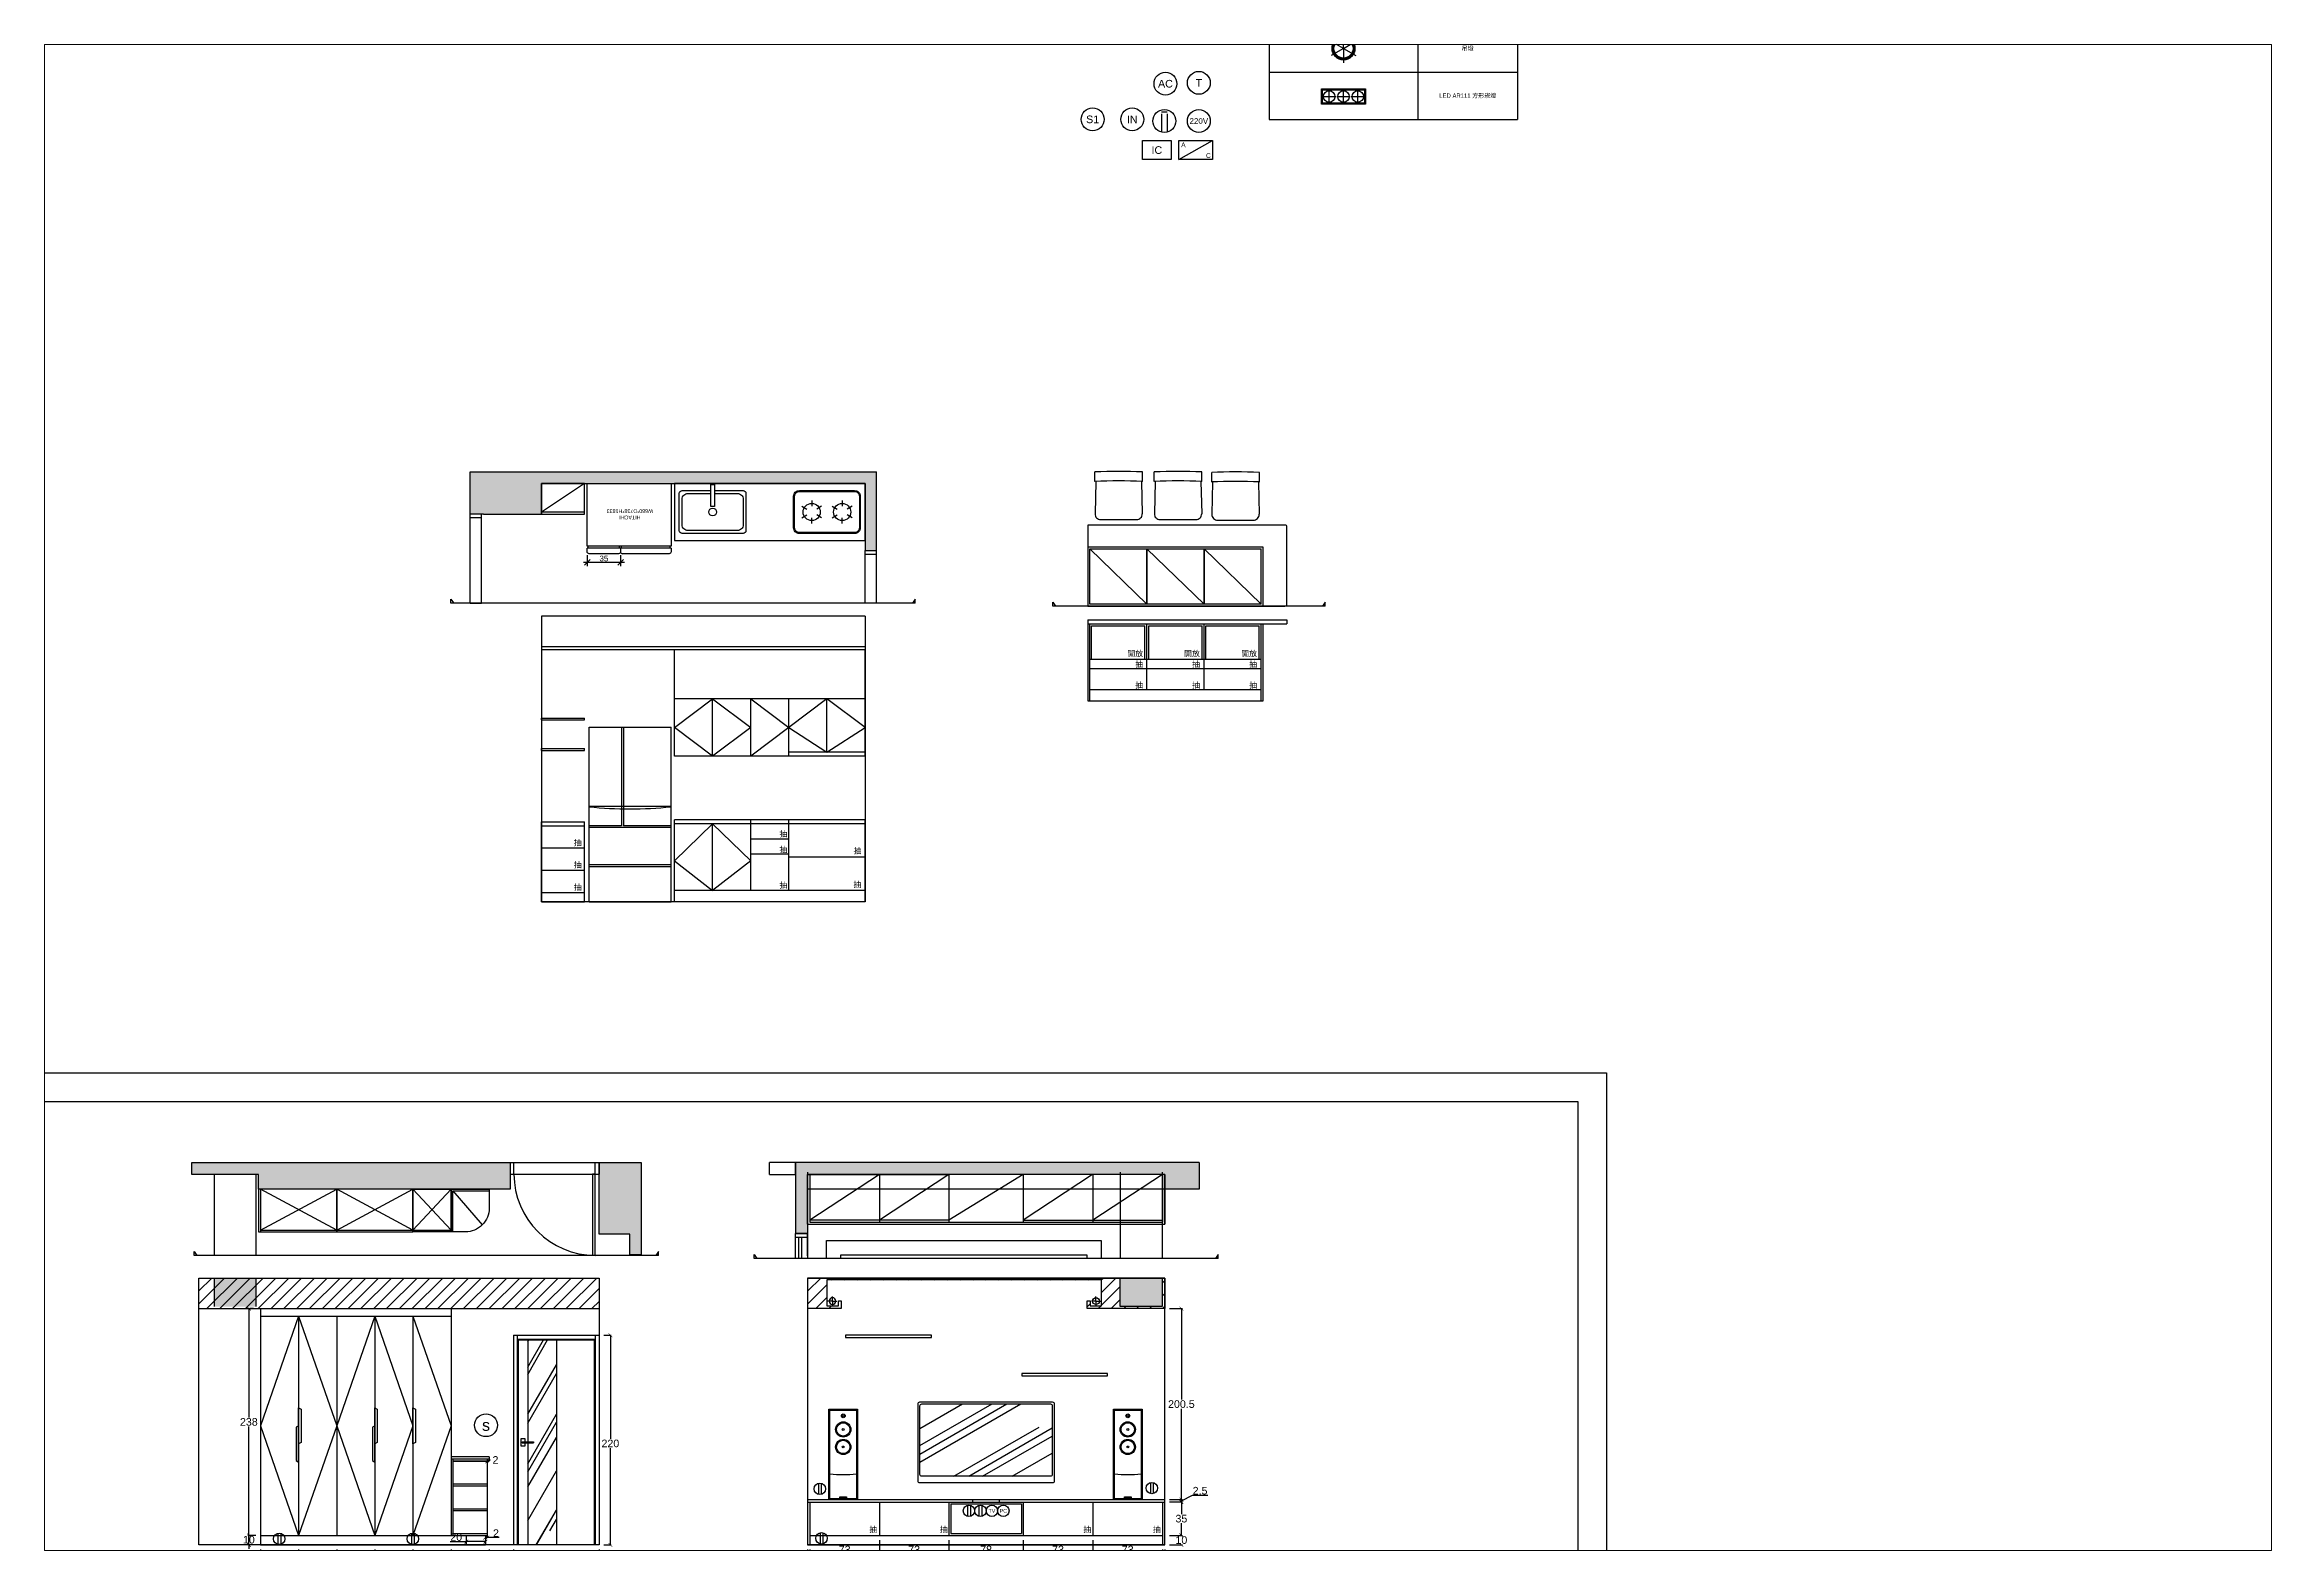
# Paper-space layout '配置1' of a CAD drawing. Header units: millimetres. Extents: x 5 to 289, y 1 to 193.
# The model-space entities are those that its viewports show. They can reach past a viewport. Long polylines and large blocks are cut down to what shows.
import ezdxf
from ezdxf.enums import TextEntityAlignment as Align

# ---------------------------------------------------------------- set-up
doc = ezdxf.new("R2010")
doc.units = ezdxf.units.MM
doc.header["$PDMODE"] = 35
doc.linetypes.add('HIDDEN', pattern=[9.525, 6.35, -3.175])
for name, color, linetype in [('02-結構樑', 252, 'HIDDEN'), ('03-結構牆', 253, 'Continuous'), ('04-門線', 94, 'Continuous'), ('05-窗線', 150, 'Continuous'), ('06-傢俱', 6, 'Continuous'), ('08-文字', 7, 'Continuous'), ('10-標註', 140, 'Continuous'), ('11-填充', 8, 'Continuous'), ('12-天花板', 120, 'Continuous'), ('13-線', 40, 'Continuous'), ('14-燈具', 40, 'Continuous'), ('圖框', 255, 'Continuous'), ('填充線', 8, 'Continuous')]:
    doc.layers.add(name, color=color, linetype=linetype)
doc.layers.add('不出圖', color=235, linetype='Continuous', plot=False)
doc.styles.get("Standard").update_dxf_attribs({"font": 'arial.ttf'})
doc.dimstyles.new('1倍', dxfattribs={"dimtxt": 6, "dimasz": 6, "dimexe": 4, "dimexo": 3.5, "dimgap": 1, "dimtad": 1, "dimdec": 1, "dimtxsty": 'Standard', "dimblk": 'OBLIQUE', "dimcen": 0.09, "dimdle": 4, "dimclrd": 140, "dimclre": 140, "dimclrt": 140, "dimadec": 0, "dimazin": 0, "dimtfac": 1, "dimtdec": 1, "dimtmove": 0, "dimatfit": 3, "dimfxl": 1, "dimarcsym": 1})
doc.dimstyles.new('ISO-40', dxfattribs={"dimscale": 0, "dimtxt": 8, "dimasz": 4, "dimexe": 1, "dimexo": 5, "dimgap": 0.68, "dimtad": 1, "dimtih": 1, "dimtoh": 1, "dimdec": 1, "dimrnd": 0.5, "dimdsep": 46, "dimtxsty": 'Standard', "dimblk": 'ARCHTICK', "dimcen": 2.5, "dimadec": 0, "dimazin": 0, "dimtfac": 1, "dimtdec": 1, "dimtmove": 1, "dimatfit": 3, "dimldrblk": 'ARCHTICK', "dimfxl": 15, "dimarcsym": 0})

# ---------------------------------------------------------------- blocks, each defined once
blk = doc.blocks.new('*U57')
at = {"layer": '14-燈具'}
blk.add_line((0, -5), (0, 5), dxfattribs=at)
blk = doc.blocks.new('*U58')
at = {"layer": '14-燈具', "color": 0, "linetype": 'ByBlock', "lineweight": -2, "transparency": 16777216}
for p, rotation in [((3423.2, 260.7), 90), ((3428.2, 255.7), 180), ((3433.2, 260.7), 270)]:
    blk.add_blockref('*U57', p, dxfattribs=dict(at, rotation=rotation))
blk.add_blockref('*U57', (3428.2, 265.7), dxfattribs=at)
blk = doc.blocks.new('燈_崁燈直徑15')
at = {"layer": '14-燈具'}
blk.add_circle((0, 0), 7.5, dxfattribs=at)
blk.add_blockref('*U58', (-3428.2, -260.7), dxfattribs=at)
blk = doc.blocks.new('開關')
at = {"layer": '13-線'}
blk.add_circle((0, 0), 12, dxfattribs=at)
blk.add_text('s', height=12, dxfattribs=at).set_placement((0, 0), align=Align.MIDDLE)
blk = doc.blocks.new('插座')
at = {"layer": '13-線'}
for p, q in [((-3, 11.6), (-3, -11.6)), ((3, 11.6), (3, -11.6))]:
    blk.add_line(p, q, dxfattribs=at)
blk.add_circle((0, 0), 12, dxfattribs=at)
blk = doc.blocks.new('線_電話出現')
at = {"layer": '13-線'}
blk.add_circle((0, 0), 12, dxfattribs=at)
blk.add_text('T', height=8, dxfattribs=at).set_placement((0, 0), align=Align.MIDDLE)
blk = doc.blocks.new('線_網路出線')
at = {"layer": '13-線'}
blk.add_circle((0, 0), 12, dxfattribs=at)
blk.add_text('PC', height=8, dxfattribs=at).set_placement((0, 0), align=Align.MIDDLE)
blk = doc.blocks.new('線_電視出線')
at = {"layer": '13-線'}
blk.add_circle((0, 0), 12, dxfattribs=at)
blk.add_text('TV', height=8, dxfattribs=at).set_placement((0, 0), align=Align.MIDDLE)
blk = doc.blocks.new('線_冷氣插座')
at = {"layer": '13-線'}
blk.add_circle((0, 0), 12, dxfattribs=at)
blk.add_text('AC', height=8, dxfattribs=at).set_placement((0, 0), align=Align.MIDDLE)
blk = doc.blocks.new('燈_t5燈管2尺')
at = {"layer": '14-燈具', "linetype": 'HIDDEN'}
blk.add_lwpolyline([(-30, -1.5), (30, -1.5), (30, 1.5), (-30, 1.5)], close=True, dxfattribs=at)
blk.add_circle((0, 0), 3, dxfattribs=at)
blk = doc.blocks.new('燈_t5燈管4尺')
at = {"layer": '14-燈具', "linetype": 'HIDDEN'}
blk.add_lwpolyline([(-60, -1.5), (60, -1.5), (60, 1.5), (-60, 1.5)], close=True, dxfattribs=at)
blk.add_circle((0, 0), 3, dxfattribs=at)
blk = doc.blocks.new('*U84')
at = {"layer": '14-燈具'}
blk.add_line((0, -7.5), (0, 7.5), dxfattribs=at)
blk = doc.blocks.new('*U85')
at = {"layer": '14-燈具', "color": 0, "linetype": 'ByBlock', "lineweight": -2, "transparency": 16777216}
blk.add_blockref('*U84', (3961, 134.4), dxfattribs=at)
for p, rotation in [((3954.5, 130.7), 59.99999999999999), ((3954.5, 123.2), 120), ((3967.5, 130.7), 299.9999999999999), ((3961, 119.4), 180), ((3967.5, 123.2), 240)]:
    blk.add_blockref('*U84', p, dxfattribs=dict(at, rotation=rotation))
blk = doc.blocks.new('吊燈')
at = {"layer": '14-燈具'}
for radius in [12, 11, 10]:
    blk.add_circle((0, 0), radius, dxfattribs=at)
blk.add_blockref('*U85', (-3961, -126.9), dxfattribs=at)
blk = doc.blocks.new('燈_LEDAR111方形崁燈')
at = {"layer": '14-燈具'}
for p, q in [((-7, 15), (7, 15)), ((-7, 0), (7, 0)), ((0, 22), (0, 8)), ((0, 7), (0, -7)), ((-7, -15), (7, -15)), ((0, -8), (0, -22))]:
    blk.add_line(p, q, dxfattribs=at)
for points in [[(-8, 23), (8, 23), (8, -23), (-8, -23)], [(-7, 22), (7, 22), (7, -22), (-7, -22)]]:
    blk.add_lwpolyline(points, close=True, dxfattribs=at)
for centre in [(0, 15), (0, 0), (0, -15)]:
    blk.add_circle(centre, 6, dxfattribs=at)
blk = doc.blocks.new('*T59')
at = {"layer": '08-文字', "color": 0, "linetype": 'ByBlock', "lineweight": -2, "transparency": 16777216}
for p, q in [((0, 0), (260.7, 0)), ((0, 0), (0, -567.6)), ((156.3, 0), (156.3, -567.6)), ((260.7, 0), (260.7, -567.6)), ((0, -21.2), (260.7, -21.2)), ((0, -70.9), (260.7, -70.9)), ((0, -120.6), (260.7, -120.6)), ((0, -170.3), (260.7, -170.3)), ((0, -219.9), (260.7, -219.9)), ((0, -269.6), (260.7, -269.6)), ((0, -319.3), (260.7, -319.3)), ((0, -368.9), (260.7, -368.9)), ((0, -418.6), (260.7, -418.6)), ((0, -468.3), (260.7, -468.3)), ((0, -518), (260.7, -518)), ((0, -567.6), (260.7, -567.6))]:
    blk.add_line(p, q, dxfattribs=at)
at = {"layer": '08-文字', "color": 0, "transparency": 16777216}
for name, p in [('燈_崁燈直徑15', (78.1, -46.1)), ('開關', (78.1, -95.7)), ('插座', (78.1, -145.4)), ('線_電話出現', (78.1, -195.1)), ('線_網路出線', (78.1, -244.8)), ('線_電視出線', (78.1, -294.4)), ('線_冷氣插座', (78.1, -344.1)), ('燈_t5燈管2尺', (78.1, -393.8)), ('燈_t5燈管4尺', (78.1, -443.5)), ('吊燈', (78.1, -493.1))]:
    blk.add_blockref(name, p, dxfattribs=at)
at = {"layer": '08-文字', "color": 0, "transparency": 16777216, "rotation": 90}
blk.add_blockref('燈_LEDAR111方形崁燈', (78.1, -543.5), dxfattribs=at)
at = {"layer": '08-文字', "color": 0, "transparency": 16777216, "attachment_point": 5}
for s, insert, char_height, width in [('{\\fPMingLiU|b0|i0|c136|p18;圖例}', (78.1, -10.6), 6, 153.266), ('{\\fPMingLiU|b0|i0|c136|p18;說明}', (208.5, -10.6), 6, 101.386), ('LED{\\fArial|b0|i0|c136|p34; \\fPMingLiU|b0|i0|c136|p18;直徑}15{\\fPMingLiU|b0|i0|c136|p18;崁燈}', (208.5, -46.1), 4.5, 101.386), ('{\\fPMingLiU|b0|i0|c136|p18;開關}', (208.5, -95.7), 4.5, 101.386), ('{\\fPMingLiU|b0|i0|c136|p18;插座}', (208.5, -145.4), 4.5, 101.386), ('{\\fPMingLiU|b0|i0|c136|p18;電話出線}', (208.5, -195.1), 4.5, 101.386), ('{\\fPMingLiU|b0|i0|c136|p18;網路出線}', (208.5, -244.8), 4.5, 101.386), ('{\\fPMingLiU|b0|i0|c136|p18;電視出線}', (208.5, -294.4), 4.5, 101.386), ('{\\fPMingLiU|b0|i0|c136|p18;冷氣插座}', (208.5, -344.1), 4.5, 101.386), ('T5{\\fPMingLiU|b0|i0|c136|p18;燈管 2尺}', (208.5, -393.8), 4.5, 101.386), ('T5{\\fPMingLiU|b0|i0|c136|p18;燈管}4{\\fPMingLiU|b0|i0|c136|p18;尺}', (208.5, -443.5), 4.5, 101.386), ('{\\fPMingLiU|b0|i0|c136|p18;吊燈}', (208.5, -493.1), 4.5, 101.386), ('LED{\\fArial|b0|i0|c136|p34; \\fPMingLiU|b0|i0|c136|p18;AR111 方形崁燈}', (208.5, -542.8), 4.5, 101.386)]:
    blk.add_mtext(s, dxfattribs=dict(at, insert=insert, char_height=char_height, width=width))
blk = doc.blocks.new('*U73')
at = {"layer": '06-傢俱'}
blk.add_line((0, 3), (0, -3), dxfattribs=at)
blk = doc.blocks.new('*U74')
at = {"layer": '06-傢俱', "color": 0, "linetype": 'ByBlock', "lineweight": -2, "transparency": 16777216}
for p, rotation in [((4082, -58.7), 59.99999999999999), ((4082, -67.7), 120), ((4089.8, -72.2), 180), ((4097.6, -58.7), 299.9999999999999), ((4097.6, -67.7), 240)]:
    blk.add_blockref('*U73', p, dxfattribs=dict(at, rotation=rotation))
blk.add_blockref('*U73', (4089.8, -54.2), dxfattribs=at)
blk = doc.blocks.new('*U75')
at = {"layer": '06-傢俱'}
blk.add_line((0, 3), (0, -3), dxfattribs=at)
blk = doc.blocks.new('*U76')
at = {"layer": '06-傢俱', "color": 0, "linetype": 'ByBlock', "lineweight": -2, "transparency": 16777216}
for p, rotation in [((4082, -58.7), 59.99999999999999), ((4082, -67.7), 120), ((4089.8, -72.2), 180), ((4097.6, -58.7), 299.9999999999999), ((4097.6, -67.7), 240)]:
    blk.add_blockref('*U75', p, dxfattribs=dict(at, rotation=rotation))
blk.add_blockref('*U75', (4089.8, -54.2), dxfattribs=at)
blk = doc.blocks.new('爐子')
at = {"layer": '06-傢俱'}
for points in [[(6, 22.5), (64, 22.5, -0.414214), (70, 16.5), (70, -16.5, -0.414214), (64, -22.5), (6, -22.5, -0.414214), (0, -16.5), (0, 16.5, -0.414214)], [(6, 21.5), (64, 21.5, -0.414214), (69, 16.5), (69, -16.5, -0.414214), (64, -21.5), (6, -21.5, -0.414214), (1, -16.5), (1, 16.5, -0.414214)]]:
    blk.add_lwpolyline(points, format="xyb", close=True, dxfattribs=at)
for centre in [(19, 0), (51, 0)]:
    blk.add_circle(centre, 9, dxfattribs=at)
for name, p in [('*U74', (-4070.8, 63.2)), ('*U76', (-4038.8, 63.2))]:
    blk.add_blockref(name, p, dxfattribs=at)
blk = doc.blocks.new('水槽')
at = {"layer": '06-傢俱'}
for points in [[(33, -22.5), (3, -22.5, -0.414214), (0, -19.5), (0, 19.5, -0.414214), (3, 22.5), (67, 22.5, -0.414214), (70, 19.5), (70, -19.5, -0.414214), (67, -22.5), (37, -22.5)], [(33, -19.5), (9, -19.5, -0.414214), (3, -13.5), (3, 13.5, -0.414214), (9, 19.5), (61, 19.5, -0.414214), (67, 13.5), (67, -13.5, -0.414214), (61, -19.5), (37, -19.5)]]:
    blk.add_lwpolyline(points, format="xyb", dxfattribs=at)
blk.add_lwpolyline([(33, -5.7), (37, -5.7), (37, -28.7), (33, -28.7)], close=True, dxfattribs=at)
blk.add_circle((35, 0), 4, dxfattribs=at)
blk = doc.blocks.new('上下櫃')
at = {"layer": '06-傢俱'}
blk.add_line((-45, 30.2), (0, 30.2), dxfattribs=at)
at = {"layer": '06-傢俱', "linetype": 'HIDDEN'}
blk.add_line((-45, 0), (0, 30.2), dxfattribs=at)
at = {"layer": '06-傢俱'}
blk.add_lwpolyline([(0, 32.2), (-45, 32.2), (-45, 0), (0, 0)], close=True, dxfattribs=at)
blk = doc.blocks.new('冰箱')
at = {"layer": '06-傢俱'}
for p, q in [((0, 67.8), (88, 67.8)), ((0, 65.8), (88, 65.8)), ((1, 67.8), (1, 65.8)), ((52, 67.8), (52, 65.8)), ((54, 67.8), (54, 65.8)), ((87, 67.8), (87, 65.8))]:
    blk.add_line(p, q, dxfattribs=at)
for points in [[(0, 67.8), (0, 71.8, -0.414214), (2, 73.8), (51, 73.8)], [(53, 67.8), (53, 71.8, -0.414214), (55, 73.8), (86, 73.8, -0.414214), (88, 71.8), (88, 67.8)]]:
    blk.add_lwpolyline(points, format="xyb", dxfattribs=at)
blk.add_lwpolyline([(88, 65.8), (88, 0), (0, 0), (0, 65.8)], dxfattribs=at)
blk.add_arc((51, 71.8), 2, 0, 90, dxfattribs=at)
at = {"layer": '06-傢俱', "insert": (17.5, 37.7), "char_height": 4, "attachment_point": 1}
blk.add_mtext_dynamic_manual_height_columns('\\pxqc;HITACHI\\PW880*D738*H1833', width=51.235, gutter_width=20, heights=[11.7], dxfattribs=at)
blk = doc.blocks.new('_Oblique')
at = {"color": 0, "linetype": 'ByBlock', "lineweight": -2}
blk.add_line((-0.5, -0.5), (0.5, 0.5), dxfattribs=at)
blk = doc.blocks.new('*D87')
at = {"layer": '06-傢俱', "color": 140, "lineweight": -2, "transparency": 16777216}
for p, q in [((2304.2, 400.7), (2347.2, 400.7)), ((2308.2, 408.2), (2308.2, 396.7)), ((2343.2, 408.2), (2343.2, 396.7))]:
    blk.add_line(p, q, dxfattribs=at)
at = {"layer": 'Defpoints', "color": 0, "transparency": 16777216}
for p in [(2308.2, 411.7), (2343.2, 411.7), (2343.2, 400.7)]:
    blk.add_point(p, dxfattribs=at)
at = {"layer": '06-傢俱', "color": 140, "lineweight": -2, "transparency": 16777216, "xscale": 6, "yscale": 6, "zscale": 6, "rotation": 180}
blk.add_blockref('_Oblique', (2308.2, 400.7), dxfattribs=at)
at = {"layer": '06-傢俱', "color": 140, "lineweight": -2, "transparency": 16777216, "xscale": 6, "yscale": 6, "zscale": 6}
blk.add_blockref('_Oblique', (2343.2, 400.7), dxfattribs=at)
at = {"layer": '06-傢俱', "color": 140, "transparency": 16777216, "insert": (2325.7, 404.7), "char_height": 6, "attachment_point": 5}
blk.add_mtext('35', dxfattribs=at)
blk = doc.blocks.new('冰箱立面')
at = {"layer": '06-傢俱'}
for p, q in [((0, 0), (0, 183.3)), ((0, 183.3), (86, 183.3)), ((34, 183.3), (34, 80)), ((36, 183.3), (36, 80)), ((86, 0), (86, 183.3)), ((86, 100), (0, 100)), ((34, 80), (0, 80)), ((86, 78), (0, 78)), ((86, 80), (36, 80)), ((86, 39), (0, 39)), ((86, 37), (0, 37)), ((0, 0), (86, 0))]:
    blk.add_line(p, q, dxfattribs=at)
blk.add_arc((43, 495.4), 397.8, 263.794, 276.206, dxfattribs=at)
blk = doc.blocks.new('椅子')
at = {"layer": '06-傢俱'}
for p, q in [((0, -10), (0, 0)), ((1, -10), (0.2, -43.9)), ((49, -10), (49.8, -43.9)), ((50, -10), (50, 0)), ((6.2, -50), (43.8, -50))]:
    blk.add_line(p, q, dxfattribs=at)
for centre, radius, start, end in [((25, -598.1), 598.7, 87.6066, 92.3934), ((25, -608.1), 598.7, 87.6066, 92.3934), ((6.2, -44), 6, 178.5679, 270), ((43.8, -44), 6, 270, 1.4321)]:
    blk.add_arc(centre, radius, start, end, dxfattribs=at)
blk = doc.blocks.new('餐桌')
at = {"layer": '06-傢俱', "linetype": 'HIDDEN'}
for p, q in [((122, -23), (62, -23)), ((2, -25), (182, -25)), ((2, -83), (2, -25)), ((2, -25), (62, -83)), ((62, -25), (62, -83)), ((62, -25), (122, -83)), ((122, -83), (122, -25)), ((122, -25), (182, -83)), ((182, -83), (182, -25)), ((182, -83), (2, -83)), ((62, -85), (122, -85))]:
    blk.add_line(p, q, dxfattribs=at)
at = {"layer": '06-傢俱'}
blk.add_lwpolyline([(0, -85), (207, -85, 0.414214), (209, -83), (209, -2, 0.414214), (207, 0), (0, 0)], format="xyb", close=True, dxfattribs=at)
at = {"layer": '06-傢俱', "linetype": 'HIDDEN'}
for points in [[(62, -23), (0, -23), (0, -85), (62, -85)], [(122, -85), (184, -85), (184, -23), (122, -23)], [(62, -83), (62, -25)], [(122, -25), (122, -83)]]:
    blk.add_lwpolyline(points, dxfattribs=at)
blk = doc.blocks.new('門93')
at = {"layer": '04-門線'}
for p, q in [((0, 0), (-12, 0)), ((-12, 0), (-12, -93.3)), ((0, 0), (0, -93.3)), ((-12, -4), (0, -4)), ((-12, -89.3), (0, -89.3)), ((-12, -93.3), (0, -93.3))]:
    blk.add_line(p, q, dxfattribs=at)
blk.add_lwpolyline([(-97.3, -89.3), (-12, -89.3), (-12, -86.3), (-97.2, -86.3)], dxfattribs=at)
blk.add_arc((-12, -89.3), 85.3, 90, 180, dxfattribs=at)
blk = doc.blocks.new('廚櫃')
at = {"layer": '06-傢俱'}
for p, q in [((2, 0), (0, 0)), ((0, 0), (0, -45)), ((0, -45), (2, -45)), ((2, -43), (202, -43))]:
    blk.add_line(p, q, dxfattribs=at)
at = {"layer": '06-傢俱', "linetype": 'HIDDEN'}
for p, q in [((2, -43), (82, 0)), ((82, -43), (2, 0)), ((82, -43), (162, 0)), ((162, -43), (82, 0)), ((162, -43), (202, 0)), ((202, -43), (162, 0)), ((204, -45), (204, -2)), ((204, -2), (242, -2)), ((204, -2), (234.7, -37.7))]:
    blk.add_line(p, q, dxfattribs=at)
at = {"layer": '06-傢俱'}
for points in [[(2, 0), (2, -45), (82, -45), (82, 0)], [(82, 0), (82, -45), (162, -45), (162, 0)], [(162, -45), (162, 0), (162, 0), (162, -45)], [(162, -45), (162, 0), (202, 0), (202, -45)]]:
    blk.add_lwpolyline(points, close=True, dxfattribs=at)
blk.add_lwpolyline([(202, -45), (202, 0), (242, 0), (242, -20, -0.414214), (217, -45)], format="xyb", close=True, dxfattribs=at)
blk = doc.blocks.new('門立面')
at = {"layer": '04-門線'}
h = blk.add_hatch(dxfattribs=at)
h.set_pattern_fill('AR-RROOF', color=256, scale=1.5, angle=60)
h.set_pattern_definition([(60, (15, 215), (8.9144, 91.64), [571.5, -76.2, 190.5, -38.1]), (60, (23.84, 268.41), (-62.934, -7.659), [114.3, -12.573, 228.6, -28.575]), (60, (-3.52, 247.69), (76.953, 184.3405), [304.8, -53.34, 152.4, -38.1])])
h.paths.add_polyline_path([(15, 108), (21, 108), (21, 107), (15, 107), (15, 0), (45, 0), (45, 215), (15, 215)])
for p, q in [((0, 220), (0, 0)), ((0, 220), (89.8, 220)), ((4, 220), (4, 0)), ((4, 216), (85.8, 216)), ((5, 215), (5, 0)), ((5, 215), (84.8, 215)), ((15, 215), (15, 0)), ((45, 215), (45, 0)), ((84.8, 215), (84.8, 0)), ((85.8, 220), (85.8, 0)), ((89.8, 220), (89.8, 0)), ((9, 108), (21, 108)), ((9, 107), (21, 107)), ((89.8, 0), (0, 0))]:
    blk.add_line(p, q, dxfattribs=at)
at = {"layer": '04-門線', "linetype": 'HIDDEN'}
for p, q in [((8, 107.5), (8, 111.5)), ((8, 111.5), (12, 111.5)), ((8, 103.5), (8, 107.5)), ((12, 103.5), (8, 103.5)), ((9, 107), (9, 108)), ((12, 111.5), (12, 108)), ((12, 107), (12, 103.5)), ((21, 108), (21, 107))]:
    blk.add_line(p, q, dxfattribs=at)
blk = doc.blocks.new('櫥櫃_立面')
at = {"layer": '06-傢俱'}
for p, q in [((0, 248), (0, 0)), ((0, 248), (200, 248)), ((0, 240), (200, 240)), ((40, 240), (40, 10)), ((80, 240), (80, 10)), ((120, 240), (120, 10)), ((160, 240), (160, 10)), ((200, 248), (200, 10)), ((240, 92.5), (200, 92.5)), ((240, 90), (200, 90)), ((202, 90), (202, 10)), ((238, 88), (202, 88)), ((202, 88), (238, 88)), ((202, 88), (238, 88)), ((238, 90), (238, 10)), ((240, 92.5), (240, 90)), ((202, 64), (238, 64)), ((202, 64), (238, 64)), ((202, 62), (238, 62)), ((202, 38), (238, 38)), ((202, 36), (238, 36)), ((0, 10), (238, 10)), ((0, 0), (236, 0)), ((202, 12), (238, 12)), ((216, 10), (216, 0)), ((236, 10), (236, 0))]:
    blk.add_line(p, q, dxfattribs=at)
at = {"layer": '06-傢俱', "linetype": 'HIDDEN'}
for p, q in [((40, 240), (0, 125)), ((40, 240), (80, 125)), ((120, 240), (80, 125)), ((120, 240), (160, 125)), ((160, 240), (200, 125)), ((0, 125), (40, 10)), ((80, 125), (40, 10)), ((80, 125), (120, 10)), ((160, 125), (120, 10)), ((200, 125), (160, 10))]:
    blk.add_line(p, q, dxfattribs=at)
at = {"layer": '06-傢俱'}
for points in [[(42.5, 142.5), (42.5, 107.5), (40, 106), (40, 125), (40, 144)], [(122.5, 142.5), (122.5, 107.5), (120, 106), (120, 125), (120, 144)], [(162.5, 142.5), (162.5, 107.5), (160, 106), (160, 125), (160, 144)], [(37.5, 123.5), (37.5, 88.5), (40, 87), (40, 106), (40, 125)], [(117.5, 123.5), (117.5, 88.5), (120, 87), (120, 106), (120, 125)]]:
    blk.add_lwpolyline(points, close=True, dxfattribs=at)
blk = doc.blocks.new('*U109')
at = {"layer": '13-線'}
blk.add_circle((0, 0), 12, dxfattribs=at)
blk.add_text('AC', height=8, dxfattribs=at).set_placement((0, 0), align=Align.MIDDLE)
blk = doc.blocks.new('燈光單切開關')
at = {"layer": '13-線'}
blk.add_circle((0, 0), 12, dxfattribs=at)
blk.add_text('S1', height=8, dxfattribs=at).set_placement((0, 0), align=Align.MIDDLE)
blk = doc.blocks.new('網路插座')
at = {"layer": '13-線'}
blk.add_circle((0, 0), 12, dxfattribs=at)
blk.add_text('IN', height=8, dxfattribs=at).set_placement((0, 0), align=Align.MIDDLE)
blk = doc.blocks.new('冷氣3孔插座')
at = {"layer": '13-線'}
for p, q in [((-3, 9.6), (3, 9.6)), ((-3, 7.6), (-3, -11.6)), ((3, 7.6), (3, -11.6))]:
    blk.add_line(p, q, dxfattribs=at)
blk.add_circle((0, 0), 12, dxfattribs=at)
blk = doc.blocks.new('220插座')
at = {"layer": '13-線'}
blk.add_circle((0, 0), 12, dxfattribs=at)
blk.add_text('220V', height=6, dxfattribs=at).set_placement((0, 0), align=Align.MIDDLE)
blk = doc.blocks.new('對講機')
at = {"layer": '13-線'}
blk.add_lwpolyline([(-15, 10), (15, 10), (15, -10), (-15, -10)], close=True, dxfattribs=at)
blk.add_text('IC', height=8, dxfattribs=at).set_placement((0, 0), align=Align.MIDDLE)
blk = doc.blocks.new('冷氣')
at = {"layer": '13-線'}
blk.add_line((-17.5, -10), (17.5, 10), dxfattribs=at)
blk.add_lwpolyline([(-17.5, 10), (17.5, 10), (17.5, -10), (-17.5, -10)], close=True, dxfattribs=at)
for s, p in [('A', (-12.9, 5.5)), ('C', (13.4, -5.8))]:
    blk.add_text(s, height=5, dxfattribs=at).set_placement(p, align=Align.MIDDLE)
blk = doc.blocks.new('電視櫃')
at = {"layer": '06-傢俱'}
for p, q in [((-52, 0), (-52, -375)), ((-52, 0), (0, 0)), ((-15.2, -375), (-15.2, 0)), ((0, 0), (0, -2.5)), ((0, -2.5), (0, -39)), ((0, -2.5), (0, -75.5)), ((0, -75.5), (0, -148.5)), ((0, -226.2), (0, -148.5)), ((0, -299.2), (0, -226.2)), ((0, -372.2), (0, -299.2)), ((0, -375), (0, -372.2)), ((-52, -375), (0, -375)), ((0, -375), (-52, -375))]:
    blk.add_line(p, q, dxfattribs=at)
at = {"layer": '06-傢俱', "linetype": 'HIDDEN'}
for p, q in [((0, -2.5), (-50, -2.5)), ((-50, -2.5), (-50, -372.5)), ((-48, -148.5), (-48, -2.5)), ((0, -75.5), (-48, -2.5)), ((0, -75.5), (-50, -75.5)), ((0, -148.5), (-48, -75.5)), ((0, -148.5), (-50, -148.5)), ((0, -226.5), (-48, -148.5)), ((0, -226.5), (-50, -226.5)), ((-48, -226.5), (-48, -372.5)), ((0, -299.2), (-48, -226.5)), ((0, -299.5), (-50, -299.5)), ((0, -372.5), (-48, -299.5)), ((-48, -372.5), (-50, -372.5)), ((0, -372.5), (-48, -372.5))]:
    blk.add_line(p, q, dxfattribs=at)
blk = doc.blocks.new('_ArchTick')
at = {"color": 0, "linetype": 'ByBlock', "const_width": 0.15}
blk.add_lwpolyline([(-0.5, -0.5), (0.5, 0.5)], dxfattribs=at)
blk = doc.blocks.new('*D256')
at = {"layer": '10-標註', "color": 0, "lineweight": -2, "transparency": 16777216}
for p, q in [((2230.8, -635.2), (2230.8, -646)), ((2320.6, -645), (2230.8, -645)), ((2320.6, -635.2), (2320.6, -646))]:
    blk.add_line(p, q, dxfattribs=at)
at = {"layer": 'Defpoints', "color": 0, "transparency": 16777216}
for p in [(2230.8, -630.2), (2320.6, -630.2), (2230.8, -645)]:
    blk.add_point(p, dxfattribs=at)
at = {"layer": '10-標註', "color": 0, "lineweight": -2, "transparency": 16777216, "xscale": 4, "yscale": 4, "zscale": 4, "rotation": 180}
blk.add_blockref('_ArchTick', (2230.8, -645), dxfattribs=at)
at = {"layer": '10-標註', "color": 0, "lineweight": -2, "transparency": 16777216, "xscale": 4, "yscale": 4, "zscale": 4}
blk.add_blockref('_ArchTick', (2320.6, -645), dxfattribs=at)
at = {"layer": '10-標註', "color": 0, "transparency": 16777216, "insert": (2275.7, -640.2), "char_height": 8, "attachment_point": 5}
blk.add_mtext('90', dxfattribs=at)
blk = doc.blocks.new('*D286')
at = {"layer": '10-標註', "color": 0, "lineweight": -2, "transparency": 16777216}
for p, q in [((2614.9, -625.2), (2614.9, -641)), ((2541.9, -635.2), (2541.9, -641)), ((2541.9, -640), (2614.9, -640))]:
    blk.add_line(p, q, dxfattribs=at)
at = {"layer": 'Defpoints', "color": 0, "transparency": 16777216}
for p in [(2541.9, -630.2), (2614.9, -620.2), (2614.9, -640)]:
    blk.add_point(p, dxfattribs=at)
at = {"layer": '10-標註', "color": 0, "lineweight": -2, "transparency": 16777216, "xscale": 4, "yscale": 4, "zscale": 4, "rotation": 180}
blk.add_blockref('_ArchTick', (2541.9, -640), dxfattribs=at)
at = {"layer": '10-標註', "color": 0, "lineweight": -2, "transparency": 16777216, "xscale": 4, "yscale": 4, "zscale": 4}
blk.add_blockref('_ArchTick', (2614.9, -640), dxfattribs=at)
at = {"layer": '10-標註', "color": 0, "transparency": 16777216, "insert": (2578.4, -635.2), "char_height": 8, "attachment_point": 5}
blk.add_mtext('73', dxfattribs=at)
blk = doc.blocks.new('*D287')
at = {"layer": '10-標註', "color": 0, "lineweight": -2, "transparency": 16777216}
for p, q in [((2614.9, -625.2), (2614.9, -641)), ((2687.9, -625.2), (2687.9, -641)), ((2614.9, -640), (2687.9, -640))]:
    blk.add_line(p, q, dxfattribs=at)
at = {"layer": 'Defpoints', "color": 0, "transparency": 16777216}
for p in [(2614.9, -620.2), (2687.9, -620.2), (2687.9, -640)]:
    blk.add_point(p, dxfattribs=at)
at = {"layer": '10-標註', "color": 0, "lineweight": -2, "transparency": 16777216, "xscale": 4, "yscale": 4, "zscale": 4, "rotation": 180}
blk.add_blockref('_ArchTick', (2614.9, -640), dxfattribs=at)
at = {"layer": '10-標註', "color": 0, "lineweight": -2, "transparency": 16777216, "xscale": 4, "yscale": 4, "zscale": 4}
blk.add_blockref('_ArchTick', (2687.9, -640), dxfattribs=at)
at = {"layer": '10-標註', "color": 0, "transparency": 16777216, "insert": (2651.4, -635.2), "char_height": 8, "attachment_point": 5}
blk.add_mtext('73', dxfattribs=at)
blk = doc.blocks.new('*D288')
at = {"layer": '10-標註', "color": 0, "lineweight": -2, "transparency": 16777216}
for p, q in [((2687.9, -625.2), (2687.9, -641)), ((2765.9, -625.2), (2765.9, -641)), ((2687.9, -640), (2765.9, -640))]:
    blk.add_line(p, q, dxfattribs=at)
at = {"layer": 'Defpoints', "color": 0, "transparency": 16777216}
for p in [(2687.9, -620.2), (2765.9, -620.2), (2765.9, -640)]:
    blk.add_point(p, dxfattribs=at)
at = {"layer": '10-標註', "color": 0, "lineweight": -2, "transparency": 16777216, "xscale": 4, "yscale": 4, "zscale": 4, "rotation": 180}
blk.add_blockref('_ArchTick', (2687.9, -640), dxfattribs=at)
at = {"layer": '10-標註', "color": 0, "lineweight": -2, "transparency": 16777216, "xscale": 4, "yscale": 4, "zscale": 4}
blk.add_blockref('_ArchTick', (2765.9, -640), dxfattribs=at)
at = {"layer": '10-標註', "color": 0, "transparency": 16777216, "insert": (2726.9, -635.2), "char_height": 8, "attachment_point": 5}
blk.add_mtext('78', dxfattribs=at)
blk = doc.blocks.new('*D289')
at = {"layer": '10-標註', "color": 0, "lineweight": -2, "transparency": 16777216}
for p, q in [((2765.9, -625.2), (2765.9, -641)), ((2838.9, -625.2), (2838.9, -641)), ((2765.9, -640), (2838.9, -640))]:
    blk.add_line(p, q, dxfattribs=at)
at = {"layer": 'Defpoints', "color": 0, "transparency": 16777216}
for p in [(2765.9, -620.2), (2838.9, -620.2), (2838.9, -640)]:
    blk.add_point(p, dxfattribs=at)
at = {"layer": '10-標註', "color": 0, "lineweight": -2, "transparency": 16777216, "xscale": 4, "yscale": 4, "zscale": 4, "rotation": 180}
blk.add_blockref('_ArchTick', (2765.9, -640), dxfattribs=at)
at = {"layer": '10-標註', "color": 0, "lineweight": -2, "transparency": 16777216, "xscale": 4, "yscale": 4, "zscale": 4}
blk.add_blockref('_ArchTick', (2838.9, -640), dxfattribs=at)
at = {"layer": '10-標註', "color": 0, "transparency": 16777216, "insert": (2802.4, -635.2), "char_height": 8, "attachment_point": 5}
blk.add_mtext('73', dxfattribs=at)
blk = doc.blocks.new('*D290')
at = {"layer": '10-標註', "color": 0, "lineweight": -2, "transparency": 16777216}
for p, q in [((2838.9, -625.2), (2838.9, -641)), ((2838.9, -640), (2912.1, -640)), ((2912.1, -635.2), (2912.1, -641))]:
    blk.add_line(p, q, dxfattribs=at)
at = {"layer": 'Defpoints', "color": 0, "transparency": 16777216}
for p in [(2838.9, -620.2), (2912.1, -630.2), (2912.1, -640)]:
    blk.add_point(p, dxfattribs=at)
at = {"layer": '10-標註', "color": 0, "lineweight": -2, "transparency": 16777216, "xscale": 4, "yscale": 4, "zscale": 4, "rotation": 180}
blk.add_blockref('_ArchTick', (2838.9, -640), dxfattribs=at)
at = {"layer": '10-標註', "color": 0, "lineweight": -2, "transparency": 16777216, "xscale": 4, "yscale": 4, "zscale": 4}
blk.add_blockref('_ArchTick', (2912.1, -640), dxfattribs=at)
at = {"layer": '10-標註', "color": 0, "transparency": 16777216, "insert": (2875.5, -635.2), "char_height": 8, "attachment_point": 5}
blk.add_mtext('73', dxfattribs=at)
blk = doc.blocks.new('*D291')
at = {"layer": '10-標註', "color": 0, "lineweight": -2, "transparency": 16777216}
for p, q in [((2912.1, -635.2), (2912.1, -641)), ((2912.1, -640), (2914.4, -640)), ((2913.3, -640), (2921.1, -647.7)), ((2914.4, -635.2), (2914.4, -641)), ((2921.1, -647.7), (2937.2, -647.7))]:
    blk.add_line(p, q, dxfattribs=at)
at = {"layer": 'Defpoints', "color": 0, "transparency": 16777216}
for p in [(2912.1, -630.2), (2914.4, -630.2), (2914.4, -640)]:
    blk.add_point(p, dxfattribs=at)
at = {"layer": '10-標註', "color": 0, "lineweight": -2, "transparency": 16777216, "xscale": 4, "yscale": 4, "zscale": 4, "rotation": 180}
blk.add_blockref('_ArchTick', (2912.1, -640), dxfattribs=at)
at = {"layer": '10-標註', "color": 0, "lineweight": -2, "transparency": 16777216, "xscale": 4, "yscale": 4, "zscale": 4}
blk.add_blockref('_ArchTick', (2914.4, -640), dxfattribs=at)
at = {"layer": '10-標註', "color": 0, "transparency": 16777216, "insert": (2929.1, -642.9), "char_height": 8, "attachment_point": 5}
blk.add_mtext('2.5', dxfattribs=at)
blk = doc.blocks.new('*D292')
at = {"layer": '10-標註', "color": 0, "lineweight": -2, "transparency": 16777216}
for p, q in [((2539.4, -635.2), (2539.4, -641)), ((2541.9, -640), (2539.4, -640)), ((2540.7, -640), (2546.1, -647.8)), ((2541.9, -635.2), (2541.9, -641)), ((2546.1, -647.8), (2562.2, -647.8))]:
    blk.add_line(p, q, dxfattribs=at)
at = {"layer": 'Defpoints', "color": 0, "transparency": 16777216}
for p in [(2539.4, -630.2), (2541.9, -630.2), (2539.4, -640)]:
    blk.add_point(p, dxfattribs=at)
at = {"layer": '10-標註', "color": 0, "lineweight": -2, "transparency": 16777216, "xscale": 4, "yscale": 4, "zscale": 4, "rotation": 180}
blk.add_blockref('_ArchTick', (2539.4, -640), dxfattribs=at)
at = {"layer": '10-標註', "color": 0, "lineweight": -2, "transparency": 16777216, "xscale": 4, "yscale": 4, "zscale": 4}
blk.add_blockref('_ArchTick', (2541.9, -640), dxfattribs=at)
at = {"layer": '10-標註', "color": 0, "transparency": 16777216, "insert": (2554.1, -643), "char_height": 8, "attachment_point": 5}
blk.add_mtext('2.5', dxfattribs=at)
blk = doc.blocks.new('*D293')
at = {"layer": '10-標註', "color": 0, "lineweight": -2, "transparency": 16777216}
for p, q in [((2919.4, -620.2), (2932.9, -620.2)), ((2919.4, -630.2), (2932.9, -630.2)), ((2931.9, -620.2), (2931.9, -620.4)), ((2931.9, -630.2), (2931.9, -630))]:
    blk.add_line(p, q, dxfattribs=at)
at = {"layer": 'Defpoints', "color": 0, "transparency": 16777216}
for p in [(2914.4, -620.2), (2914.4, -630.2), (2931.9, -620.2)]:
    blk.add_point(p, dxfattribs=at)
at = {"layer": '10-標註', "color": 0, "lineweight": -2, "transparency": 16777216, "xscale": 4, "yscale": 4, "zscale": 4}
for p, rotation in [((2931.9, -620.2), 90), ((2931.9, -630.2), 270)]:
    blk.add_blockref('_ArchTick', p, dxfattribs=dict(at, rotation=rotation))
at = {"layer": '10-標註', "color": 0, "transparency": 16777216, "insert": (2931.9, -625.2), "char_height": 8, "attachment_point": 5}
blk.add_mtext('10', dxfattribs=at)
blk = doc.blocks.new('*D294')
at = {"layer": '10-標註', "color": 0, "lineweight": -2, "transparency": 16777216}
for p, q in [((2919.4, -585.2), (2932.9, -585.2)), ((2931.9, -585.2), (2931.9, -598)), ((2931.9, -620.2), (2931.9, -607.5)), ((2919.4, -620.2), (2932.9, -620.2))]:
    blk.add_line(p, q, dxfattribs=at)
at = {"layer": 'Defpoints', "color": 0, "transparency": 16777216}
for p in [(2914.4, -585.2), (2931.9, -585.2), (2914.4, -620.2)]:
    blk.add_point(p, dxfattribs=at)
at = {"layer": '10-標註', "color": 0, "lineweight": -2, "transparency": 16777216, "xscale": 4, "yscale": 4, "zscale": 4}
for p, rotation in [((2931.9, -585.2), 90), ((2931.9, -620.2), 270)]:
    blk.add_blockref('_ArchTick', p, dxfattribs=dict(at, rotation=rotation))
at = {"layer": '10-標註', "color": 0, "transparency": 16777216, "insert": (2931.9, -602.7), "char_height": 8, "attachment_point": 5}
blk.add_mtext('35', dxfattribs=at)
blk = doc.blocks.new('*D295')
at = {"layer": '10-標註', "color": 0, "lineweight": -2, "transparency": 16777216}
for p, q in [((2919.4, -582.7), (2932.9, -582.7)), ((2931.9, -584), (2943.4, -578.2)), ((2931.9, -585.2), (2931.9, -582.7)), ((2943.4, -578.2), (2959.5, -578.2)), ((2919.4, -585.2), (2932.9, -585.2))]:
    blk.add_line(p, q, dxfattribs=at)
at = {"layer": 'Defpoints', "color": 0, "transparency": 16777216}
for p in [(2914.4, -582.7), (2931.9, -582.7), (2914.4, -585.2)]:
    blk.add_point(p, dxfattribs=at)
at = {"layer": '10-標註', "color": 0, "lineweight": -2, "transparency": 16777216, "xscale": 4, "yscale": 4, "zscale": 4}
for p, rotation in [((2931.9, -582.7), 90), ((2931.9, -585.2), 270)]:
    blk.add_blockref('_ArchTick', p, dxfattribs=dict(at, rotation=rotation))
at = {"layer": '10-標註', "color": 0, "transparency": 16777216, "insert": (2951.5, -573.4), "char_height": 8, "attachment_point": 5}
blk.add_mtext('2.5', dxfattribs=at)
blk = doc.blocks.new('*D296')
at = {"layer": '10-標註', "color": 0, "lineweight": -2, "transparency": 16777216}
for p, q in [((2919.4, -382.2), (2932.9, -382.2)), ((2931.9, -382.2), (2931.9, -477.7)), ((2931.9, -582.7), (2931.9, -487.3)), ((2919.4, -582.7), (2932.9, -582.7))]:
    blk.add_line(p, q, dxfattribs=at)
at = {"layer": 'Defpoints', "color": 0, "transparency": 16777216}
for p in [(2914.4, -382.2), (2931.9, -382.2), (2914.4, -582.7)]:
    blk.add_point(p, dxfattribs=at)
at = {"layer": '10-標註', "color": 0, "lineweight": -2, "transparency": 16777216, "xscale": 4, "yscale": 4, "zscale": 4}
for p, rotation in [((2931.9, -382.2), 90), ((2931.9, -582.7), 270)]:
    blk.add_blockref('_ArchTick', p, dxfattribs=dict(at, rotation=rotation))
at = {"layer": '10-標註', "color": 0, "transparency": 16777216, "insert": (2931.9, -482.5), "char_height": 8, "attachment_point": 5}
blk.add_mtext('200.5', dxfattribs=at)
blk = doc.blocks.new('*D420')
at = {"layer": '10-標註', "color": 0, "lineweight": -2, "transparency": 16777216}
for p, q in [((2325.6, -410.2), (2333.5, -410.2)), ((2332.5, -410.2), (2332.5, -519)), ((2332.5, -630.2), (2332.5, -528.6)), ((2325.6, -630.2), (2333.5, -630.2))]:
    blk.add_line(p, q, dxfattribs=at)
at = {"layer": 'Defpoints', "color": 0, "transparency": 16777216}
for p in [(2320.6, -410.2), (2332.5, -410.2), (2320.6, -630.2)]:
    blk.add_point(p, dxfattribs=at)
at = {"layer": '10-標註', "color": 0, "lineweight": -2, "transparency": 16777216, "xscale": 4, "yscale": 4, "zscale": 4}
for p, rotation in [((2332.5, -410.2), 90), ((2332.5, -630.2), 270)]:
    blk.add_blockref('_ArchTick', p, dxfattribs=dict(at, rotation=rotation))
at = {"layer": '10-標註', "color": 0, "transparency": 16777216, "insert": (2332.5, -523.8), "char_height": 8, "attachment_point": 5}
blk.add_mtext('220', dxfattribs=at)
blk = doc.blocks.new('*D423')
at = {"layer": '10-標註', "color": 0, "lineweight": -2, "transparency": 16777216}
for p, q in [((1960.3, -620.2), (1952, -620.2)), ((1960.3, -630.2), (1952, -630.2)), ((1953, -620.2), (1953, -616.2)), ((1953, -630.2), (1953, -620.2)), ((1953, -630.2), (1953, -620.2)), ((1953, -630.2), (1953, -634.2))]:
    blk.add_line(p, q, dxfattribs=at)
at = {"layer": 'Defpoints', "color": 0, "transparency": 16777216}
for p in [(1953, -620.2), (1965.3, -620.2), (1965.3, -630.2)]:
    blk.add_point(p, dxfattribs=at)
at = {"layer": '10-標註', "color": 0, "lineweight": -2, "transparency": 16777216, "xscale": 4, "yscale": 4, "zscale": 4}
for p, rotation in [((1953, -620.2), 270), ((1953, -630.2), 90)]:
    blk.add_blockref('_ArchTick', p, dxfattribs=dict(at, rotation=rotation))
at = {"layer": '10-標註', "color": 0, "transparency": 16777216, "insert": (1953, -624.8), "char_height": 8, "attachment_point": 5}
blk.add_mtext('10', dxfattribs=at)
blk = doc.blocks.new('*D424')
at = {"layer": '10-標註', "color": 0, "lineweight": -2, "transparency": 16777216}
for p, q in [((1953, -382.2), (1953, -496.5)), ((1958, -382.2), (1954, -382.2)), ((1953, -620.2), (1953, -506)), ((1960.3, -620.2), (1952, -620.2))]:
    blk.add_line(p, q, dxfattribs=at)
at = {"layer": 'Defpoints', "color": 0, "transparency": 16777216}
for p in [(1953, -382.2), (1953, -382.2), (1965.3, -620.2)]:
    blk.add_point(p, dxfattribs=at)
at = {"layer": '10-標註', "color": 0, "lineweight": -2, "transparency": 16777216, "xscale": 4, "yscale": 4, "zscale": 4}
for p, rotation in [((1953, -382.2), 90), ((1953, -620.2), 270)]:
    blk.add_blockref('_ArchTick', p, dxfattribs=dict(at, rotation=rotation))
at = {"layer": '10-標註', "color": 0, "transparency": 16777216, "insert": (1953, -501.2), "char_height": 8, "attachment_point": 5}
blk.add_mtext('238', dxfattribs=at)
blk = doc.blocks.new('*D425')
at = {"layer": '10-標註', "color": 0, "lineweight": -2, "transparency": 16777216}
for p, q in [((1965.3, -635.2), (1965.3, -646)), ((1965.3, -645), (2005.3, -645)), ((2005.3, -635.2), (2005.3, -646))]:
    blk.add_line(p, q, dxfattribs=at)
at = {"layer": 'Defpoints', "color": 0, "transparency": 16777216}
for p in [(1965.3, -630.2), (2005.3, -630.2), (2005.3, -645)]:
    blk.add_point(p, dxfattribs=at)
at = {"layer": '10-標註', "color": 0, "lineweight": -2, "transparency": 16777216, "xscale": 4, "yscale": 4, "zscale": 4, "rotation": 180}
blk.add_blockref('_ArchTick', (1965.3, -645), dxfattribs=at)
at = {"layer": '10-標註', "color": 0, "lineweight": -2, "transparency": 16777216, "xscale": 4, "yscale": 4, "zscale": 4}
blk.add_blockref('_ArchTick', (2005.3, -645), dxfattribs=at)
at = {"layer": '10-標註', "color": 0, "transparency": 16777216, "insert": (1985.3, -640.2), "char_height": 8, "attachment_point": 5}
blk.add_mtext('40', dxfattribs=at)
blk = doc.blocks.new('*D426')
at = {"layer": '10-標註', "color": 0, "lineweight": -2, "transparency": 16777216}
for p, q in [((2005.3, -635.2), (2005.3, -646)), ((2005.3, -645), (2045.3, -645)), ((2045.3, -635.2), (2045.3, -646))]:
    blk.add_line(p, q, dxfattribs=at)
at = {"layer": 'Defpoints', "color": 0, "transparency": 16777216}
for p in [(2005.3, -630.2), (2045.3, -630.2), (2045.3, -645)]:
    blk.add_point(p, dxfattribs=at)
at = {"layer": '10-標註', "color": 0, "lineweight": -2, "transparency": 16777216, "xscale": 4, "yscale": 4, "zscale": 4, "rotation": 180}
blk.add_blockref('_ArchTick', (2005.3, -645), dxfattribs=at)
at = {"layer": '10-標註', "color": 0, "lineweight": -2, "transparency": 16777216, "xscale": 4, "yscale": 4, "zscale": 4}
blk.add_blockref('_ArchTick', (2045.3, -645), dxfattribs=at)
at = {"layer": '10-標註', "color": 0, "transparency": 16777216, "insert": (2025.3, -640.2), "char_height": 8, "attachment_point": 5}
blk.add_mtext('40', dxfattribs=at)
blk = doc.blocks.new('*D427')
at = {"layer": '10-標註', "color": 0, "lineweight": -2, "transparency": 16777216}
for p, q in [((2045.3, -635.2), (2045.3, -646)), ((2045.3, -645), (2085.3, -645)), ((2085.3, -635.2), (2085.3, -646))]:
    blk.add_line(p, q, dxfattribs=at)
at = {"layer": 'Defpoints', "color": 0, "transparency": 16777216}
for p in [(2045.3, -630.2), (2085.3, -630.2), (2085.3, -645)]:
    blk.add_point(p, dxfattribs=at)
at = {"layer": '10-標註', "color": 0, "lineweight": -2, "transparency": 16777216, "xscale": 4, "yscale": 4, "zscale": 4, "rotation": 180}
blk.add_blockref('_ArchTick', (2045.3, -645), dxfattribs=at)
at = {"layer": '10-標註', "color": 0, "lineweight": -2, "transparency": 16777216, "xscale": 4, "yscale": 4, "zscale": 4}
blk.add_blockref('_ArchTick', (2085.3, -645), dxfattribs=at)
at = {"layer": '10-標註', "color": 0, "transparency": 16777216, "insert": (2065.3, -640.2), "char_height": 8, "attachment_point": 5}
blk.add_mtext('40', dxfattribs=at)
blk = doc.blocks.new('*D428')
at = {"layer": '10-標註', "color": 0, "lineweight": -2, "transparency": 16777216}
for p, q in [((2085.3, -635.2), (2085.3, -646)), ((2085.3, -645), (2125.3, -645)), ((2125.3, -635.2), (2125.3, -646))]:
    blk.add_line(p, q, dxfattribs=at)
at = {"layer": 'Defpoints', "color": 0, "transparency": 16777216}
for p in [(2085.3, -630.2), (2125.3, -630.2), (2125.3, -645)]:
    blk.add_point(p, dxfattribs=at)
at = {"layer": '10-標註', "color": 0, "lineweight": -2, "transparency": 16777216, "xscale": 4, "yscale": 4, "zscale": 4, "rotation": 180}
blk.add_blockref('_ArchTick', (2085.3, -645), dxfattribs=at)
at = {"layer": '10-標註', "color": 0, "lineweight": -2, "transparency": 16777216, "xscale": 4, "yscale": 4, "zscale": 4}
blk.add_blockref('_ArchTick', (2125.3, -645), dxfattribs=at)
at = {"layer": '10-標註', "color": 0, "transparency": 16777216, "insert": (2105.3, -640.2), "char_height": 8, "attachment_point": 5}
blk.add_mtext('40', dxfattribs=at)
blk = doc.blocks.new('*D429')
at = {"layer": '10-標註', "color": 0, "lineweight": -2, "transparency": 16777216}
for p, q in [((2125.3, -635.2), (2125.3, -646)), ((2125.3, -645), (2165.3, -645)), ((2165.3, -635.2), (2165.3, -646))]:
    blk.add_line(p, q, dxfattribs=at)
at = {"layer": 'Defpoints', "color": 0, "transparency": 16777216}
for p in [(2125.3, -630.2), (2165.3, -630.2), (2165.3, -645)]:
    blk.add_point(p, dxfattribs=at)
at = {"layer": '10-標註', "color": 0, "lineweight": -2, "transparency": 16777216, "xscale": 4, "yscale": 4, "zscale": 4, "rotation": 180}
blk.add_blockref('_ArchTick', (2125.3, -645), dxfattribs=at)
at = {"layer": '10-標註', "color": 0, "lineweight": -2, "transparency": 16777216, "xscale": 4, "yscale": 4, "zscale": 4}
blk.add_blockref('_ArchTick', (2165.3, -645), dxfattribs=at)
at = {"layer": '10-標註', "color": 0, "transparency": 16777216, "insert": (2145.3, -640.2), "char_height": 8, "attachment_point": 5}
blk.add_mtext('40', dxfattribs=at)
blk = doc.blocks.new('*D430')
at = {"layer": '10-標註', "color": 0, "lineweight": -2, "transparency": 16777216}
for p, q in [((2165.3, -635.2), (2165.3, -646)), ((2165.3, -645), (2205.3, -645)), ((2205.3, -635.2), (2205.3, -646))]:
    blk.add_line(p, q, dxfattribs=at)
at = {"layer": 'Defpoints', "color": 0, "transparency": 16777216}
for p in [(2165.3, -630.2), (2205.3, -630.2), (2205.3, -645)]:
    blk.add_point(p, dxfattribs=at)
at = {"layer": '10-標註', "color": 0, "lineweight": -2, "transparency": 16777216, "xscale": 4, "yscale": 4, "zscale": 4, "rotation": 180}
blk.add_blockref('_ArchTick', (2165.3, -645), dxfattribs=at)
at = {"layer": '10-標註', "color": 0, "lineweight": -2, "transparency": 16777216, "xscale": 4, "yscale": 4, "zscale": 4}
blk.add_blockref('_ArchTick', (2205.3, -645), dxfattribs=at)
at = {"layer": '10-標註', "color": 0, "transparency": 16777216, "insert": (2185.3, -640.2), "char_height": 8, "attachment_point": 5}
blk.add_mtext('40', dxfattribs=at)
blk = doc.blocks.new('*D431')
at = {"layer": '10-標註', "color": 0, "lineweight": -2, "transparency": 16777216}
for p, q in [((2203.3, -540.6), (2203.3, -541.6)), ((2205.3, -542.6), (2203.3, -542.6)), ((2205.3, -540.6), (2205.3, -541.6))]:
    blk.add_line(p, q, dxfattribs=at)
at = {"layer": 'Defpoints', "color": 0, "transparency": 16777216}
for p in [(2203.3, -542.6), (2203.3, -545.6), (2205.3, -545.6)]:
    blk.add_point(p, dxfattribs=at)
at = {"layer": '10-標註', "color": 0, "lineweight": -2, "transparency": 16777216, "xscale": 4, "yscale": 4, "zscale": 4, "rotation": 180}
blk.add_blockref('_ArchTick', (2203.3, -542.6), dxfattribs=at)
at = {"layer": '10-標註', "color": 0, "lineweight": -2, "transparency": 16777216, "xscale": 4, "yscale": 4, "zscale": 4}
blk.add_blockref('_ArchTick', (2205.3, -542.6), dxfattribs=at)
at = {"layer": '10-標註', "color": 0, "transparency": 16777216, "insert": (2211.9, -541.1), "char_height": 8, "attachment_point": 5}
blk.add_mtext('2', dxfattribs=at)
blk = doc.blocks.new('*D432')
at = {"layer": '10-標註', "color": 0, "lineweight": -2, "transparency": 16777216}
for p, q in [((2201.3, -620.2), (2201.3, -621.6)), ((2201.3, -622.6), (2203.3, -622.6)), ((2203.3, -620.2), (2203.3, -621.6)), ((2215.7, -622.6), (2203.3, -622.6))]:
    blk.add_line(p, q, dxfattribs=at)
at = {"layer": 'Defpoints', "color": 0, "transparency": 16777216}
for p in [(2201.3, -625.2), (2203.3, -622.6), (2203.3, -625.2)]:
    blk.add_point(p, dxfattribs=at)
at = {"layer": '10-標註', "color": 0, "lineweight": -2, "transparency": 16777216, "xscale": 4, "yscale": 4, "zscale": 4, "rotation": 180}
blk.add_blockref('_ArchTick', (2201.3, -622.6), dxfattribs=at)
at = {"layer": '10-標註', "color": 0, "lineweight": -2, "transparency": 16777216, "xscale": 4, "yscale": 4, "zscale": 4}
blk.add_blockref('_ArchTick', (2203.3, -622.6), dxfattribs=at)
at = {"layer": '10-標註', "color": 0, "transparency": 16777216, "insert": (2212.4, -617.9), "char_height": 8, "attachment_point": 5}
blk.add_mtext('2', dxfattribs=at)
blk = doc.blocks.new('*D450')
at = {"layer": '10-標註', "color": 0, "lineweight": -2, "transparency": 16777216}
for p, q in [((2164.2, -626.7), (2181.3, -626.7)), ((2201.3, -626.7), (2181.3, -626.7)), ((2181.3, -630.2), (2181.3, -627.7)), ((2201.3, -630.2), (2201.3, -627.7))]:
    blk.add_line(p, q, dxfattribs=at)
at = {"layer": 'Defpoints', "color": 0, "transparency": 16777216}
for p in [(2181.3, -625.2), (2181.3, -626.7), (2201.3, -625.2)]:
    blk.add_point(p, dxfattribs=at)
at = {"layer": '10-標註', "color": 0, "lineweight": -2, "transparency": 16777216, "xscale": 4, "yscale": 4, "zscale": 4, "rotation": 180}
blk.add_blockref('_ArchTick', (2181.3, -626.7), dxfattribs=at)
at = {"layer": '10-標註', "color": 0, "lineweight": -2, "transparency": 16777216, "xscale": 4, "yscale": 4, "zscale": 4}
blk.add_blockref('_ArchTick', (2201.3, -626.7), dxfattribs=at)
at = {"layer": '10-標註', "color": 0, "transparency": 16777216, "insert": (2170.7, -622), "char_height": 8, "attachment_point": 5}
blk.add_mtext('20', dxfattribs=at)

msp = doc.modelspace()

# ---------------------------------------------------------------- hatches: boundary and pattern name
at = {"layer": '03-結構牆'}
h = msp.add_hatch(color=256, dxfattribs=at)
h.dxf.hatch_style = 1
h.paths.add_polyline_path([(2526.93, -229.14), (2526.93, -241.64), (2526.93, -303.39), (2539.43, -303.39), (2539.43, -241.64), (2541.93, -241.64), (2614.93, -241.64), (2687.93, -241.64), (2765.93, -241.64), (2844.43, -241.64), (2914.43, -241.64), (2914.43, -256.84), (2950.64, -256.84), (2950.64, -229.14)])
at = {"layer": '06-傢俱'}
h = msp.add_hatch(dxfattribs=at)
h.set_pattern_fill('AR-RROOF', color=256, scale=1.8, angle=30)
h.set_pattern_definition([(30, (2657.43, -482.244), (64.248, 89.887), [685.8, -91.44, 228.6, -45.72]), (30, (2698.66, -432.04), (-69.998, 29.8), [137.16, -15.088, 274.32, -34.29]), (30, (2657.797, -437.158), (190.576, 145.4004), [365.76, -64.008, 182.88, -45.72])])
h.paths.add_polyline_path([(2659.43, -482.24, 0.4142136), (2657.43, -484.24), (2657.43, -556.24, 0.4142136), (2659.43, -558.24), (2794.43, -558.24, 0.4142136), (2796.43, -556.24), (2796.43, -484.24, 0.4142136), (2794.43, -482.24)])
at = {"layer": '11-填充'}
h = msp.add_hatch(color=256, dxfattribs=at)
h.dxf.hatch_style = 1
h.paths.add_polyline_path([(2599.87, 423.46), (2599.87, 412.96), (2611.87, 412.96), (2611.87, 495.46), (2185.17, 495.46), (2185.17, 451.26), (2199.17, 451.26), (2260.27, 451.26), (2260.27, 483.46), (2305.27, 483.46), (2599.87, 483.46)])
at = {"layer": '11-填充', "linetype": 'HIDDEN'}
h = msp.add_hatch(color=256, dxfattribs=at)
h.dxf.hatch_style = 1
h.paths.add_polyline_path([(2227.29, -256.84), (2227.29, -229.14), (1893.29, -229.14), (1893.29, -241.64), (1963.29, -241.64), (1963.29, -256.84)])
h.paths.add_polyline_path([(2320.59, -304.24), (2352.79, -304.24), (2352.79, -325.76), (2364.79, -325.76), (2364.79, -229.14), (2320.59, -229.14), (2320.59, -243.14)])
at = {"layer": '11-填充'}
h = msp.add_hatch(color=256, dxfattribs=at)
h.dxf.hatch_style = 1
h.paths.add_polyline_path([(1916.49, -350.24), (1916.49, -380.24), (1960.49, -380.24), (1960.49, -350.24)])
h = msp.add_hatch(color=256, dxfattribs=at)
h.dxf.hatch_style = 1
h.paths.add_polyline_path([(2867.63, -350.24), (2867.63, -380.24), (2911.63, -380.24), (2911.63, -350.24)])
at = {"layer": '填充線'}
h = msp.add_hatch(dxfattribs=at)
h.set_pattern_fill('ANSI31', color=8, scale=3)
h.set_pattern_definition([(45, (1900.5615, -350.244), (-6.7352, 6.7352), [])])
h.paths.add_polyline_path([(1900.56, -350.24), (1900.56, -382.24), (2320.59, -382.24), (2320.59, -350.24)])
h = msp.add_hatch(dxfattribs=at)
h.set_pattern_fill('ANSI31', color=8, scale=3)
h.set_pattern_definition([(45, (2539.842, -350.244), (-6.7352, 6.7352), [])])
h.paths.add_polyline_path([(2867.63, -350.24), (2539.84, -350.24), (2539.84, -382.24), (2574.84, -382.24), (2574.84, -374.24), (2571.84, -374.24), (2571.84, -379.24), (2559.84, -379.24), (2559.84, -352.24), (2848.04, -352.24), (2848.04, -379.24), (2836.04, -379.24), (2836.04, -374.24), (2833.04, -374.24), (2833.04, -382.24), (2914.43, -382.24), (2914.43, -350.24), (2911.63, -350.24), (2911.63, -380.24), (2867.63, -380.24)])

# ---------------------------------------------------------------- linework, layer by layer
at = {"layer": '02-結構樑'}
for p, q in [((1916.49, -241.64), (1916.49, -326.46)), ((1960.49, -241.64), (1960.49, -325.76)), ((2867.63, -238.99), (2867.63, -329.61)), ((2911.63, -238.99), (2911.63, -329.61))]:
    msp.add_line(p, q, dxfattribs=at)
at = {"layer": '03-結構牆'}
for p, q in [((2185.17, 495.46), (2611.87, 495.46)), ((2185.17, 451.26), (2185.17, 495.46)), ((2611.87, 412.96), (2611.87, 495.46)), ((2260.27, 451.26), (2260.27, 483.46)), ((2260.27, 483.46), (2599.87, 483.46)), ((2599.87, 483.46), (2599.87, 412.96)), ((2199.17, 451.26), (2260.27, 451.26)), ((2260.27, 344.33), (2260.27, 44.33)), ((2599.87, 344.33), (2260.27, 344.33)), ((2599.87, 344.33), (2599.87, 44.33)), ((2260.27, 312.33), (2599.87, 312.33)), ((2260.27, 309.33), (2599.87, 309.33)), ((2599.87, 44.33), (2260.27, 44.33)), ((2227.29, -229.14), (2227.29, -243.14)), ((2499.45, -241.64), (2499.45, -229.14)), ((2950.64, -229.14), (2526.93, -229.14)), ((2526.93, -229.14), (2526.93, -303.39)), ((2526.93, -241.64), (2526.93, -229.14)), ((2950.64, -229.14), (2950.64, -256.84)), ((2539.43, -238.99), (2539.43, -290.99)), ((2539.43, -303.39), (2526.93, -303.39)), ((1900.56, -630.24), (1900.56, -350.24)), ((1900.56, -350.24), (2320.59, -350.24)), ((1916.49, -350.24), (1916.49, -380.24)), ((1960.49, -350.24), (1960.49, -380.24)), ((2320.59, -350.24), (2320.59, -630.24)), ((1900.56, -382.24), (2320.59, -382.24)), ((2320.59, -630.24), (1900.56, -630.24)), ((2914.43, -630.24), (2539.43, -630.24))]:
    msp.add_line(p, q, dxfattribs=at)
for points in [[(2227.29, -256.84), (1963.29, -256.84), (1963.29, -241.64), (1893.29, -241.64), (1893.29, -229.14), (2227.29, -229.14)], [(2914.43, -350.24), (2914.43, -382.24), (2833.04, -382.24), (2833.04, -374.24), (2836.04, -374.24), (2836.04, -379.24), (2848.04, -379.24), (2848.04, -352.24), (2559.84, -352.24), (2559.84, -379.24), (2571.84, -379.24), (2571.84, -374.24), (2574.84, -374.24), (2574.84, -382.24), (2539.84, -382.24), (2539.84, -350.24)]]:
    msp.add_lwpolyline(points, close=True, dxfattribs=at)
for points in [[(2320.59, -229.14), (2364.79, -229.14), (2364.79, -325.76), (2352.79, -325.76), (2352.79, -304.24), (2320.59, -304.24), (2320.59, -243.14), (2320.59, -229.14), (2320.59, -241.14)], [(2526.93, -229.14), (2499.45, -229.14)], [(2499.45, -241.64), (2526.93, -241.64)], [(2950.64, -256.84), (2914.43, -256.84), (2914.43, -256.84), (2914.43, -241.64), (2844.43, -241.64), (2765.93, -241.64), (2687.93, -241.64), (2614.93, -241.64), (2541.93, -241.64), (2539.43, -241.64), (2539.43, -306.04)], [(2914.43, -630.24), (2914.43, -350.24), (2539.43, -350.24), (2539.43, -630.24)], [(2911.63, -350.24), (2911.63, -380.24), (2867.63, -380.24), (2867.63, -350.24)]]:
    msp.add_lwpolyline(points, dxfattribs=at)
at = {"layer": '04-門線'}
for p, q in [((2199.17, 451.26), (2185.17, 451.26)), ((2185.17, 357.96), (2185.17, 451.26)), ((2197.17, 447.26), (2185.17, 447.26)), ((2197.17, 357.96), (2197.17, 451.26)), ((2599.87, 412.96), (2611.87, 412.96)), ((2599.87, 357.96), (2599.87, 412.96)), ((2611.87, 408.96), (2599.87, 408.96)), ((2611.87, 357.96), (2611.87, 412.96)), ((2185.17, 357.96), (2197.17, 357.96)), ((2185.17, 357.96), (2197.17, 357.96)), ((2611.87, 357.96), (2599.87, 357.96))]:
    msp.add_line(p, q, dxfattribs=at)
at = {"layer": '05-窗線'}
for p, q in [((2526.93, -303.39), (2539.43, -303.39)), ((2526.93, -303.39), (2539.43, -303.39)), ((2526.93, -329.61), (2526.93, -303.39)), ((2539.43, -303.39), (2539.43, -329.61)), ((2539.43, -326.96), (2539.43, -303.39)), ((2526.93, -307.39), (2539.43, -307.39))]:
    msp.add_line(p, q, dxfattribs=at)
at = {"layer": '05-窗線', "color": 4}
for p, q in [((2530.18, -307.39), (2533.18, -307.39)), ((2530.18, -329.61), (2530.18, -307.39)), ((2533.18, -307.39), (2533.18, -329.61))]:
    msp.add_line(p, q, dxfattribs=at)
at = {"layer": '06-傢俱'}
for p, q in [((2833.65, 340.21), (2833.65, 255.21)), ((2833.65, 340.21), (2835.65, 340.21)), ((2833.65, 340.21), (3042.65, 340.21)), ((2833.65, 336.21), (3042.65, 336.21)), ((2835.65, 255.21), (2835.65, 336.21)), ((2837.65, 334.21), (2893.65, 334.21)), ((2837.65, 299.21), (2837.65, 334.21)), ((2893.65, 299.21), (2893.65, 334.21)), ((2895.65, 267.21), (2895.65, 336.21)), ((2897.65, 299.21), (2897.65, 334.21)), ((2897.65, 334.21), (2953.65, 334.21)), ((2953.65, 299.21), (2953.65, 334.21)), ((2955.65, 267.21), (2955.65, 336.21)), ((2957.65, 299.21), (2957.65, 334.21)), ((2957.65, 334.21), (3013.65, 334.21)), ((3013.65, 299.21), (3013.65, 334.21)), ((3015.65, 255.21), (3015.65, 336.21)), ((3017.65, 255.21), (3017.65, 336.21)), ((3042.65, 340.21), (3042.65, 336.21)), ((2399.87, 197.33), (2399.87, 309.33)), ((2399.87, 309.33), (2599.87, 309.33)), ((2599.87, 197.33), (2599.87, 309.33)), ((2835.65, 299.21), (3015.65, 299.21)), ((2835.65, 289.21), (3015.65, 289.21)), ((2599.87, 257.33), (2399.87, 257.33)), ((2439.87, 197.33), (2439.87, 257.33)), ((2479.87, 197.33), (2479.87, 257.33)), ((2519.87, 197.33), (2519.87, 257.33)), ((2559.87, 201.33), (2559.87, 257.33)), ((2835.65, 267.21), (3015.65, 267.21)), ((2260.27, 237.33), (2305.27, 237.33)), ((2260.27, 235.33), (2260.27, 237.33)), ((2260.27, 235.33), (2305.27, 235.33)), ((2305.27, 235.33), (2305.27, 237.33)), ((2833.65, 255.21), (2835.65, 255.21)), ((2835.65, 255.21), (2895.65, 255.21)), ((2895.65, 255.21), (2955.65, 255.21)), ((2955.65, 255.21), (3017.65, 255.21)), ((2260.27, 205.33), (2305.27, 205.33)), ((2260.27, 203.33), (2260.27, 205.33)), ((2260.27, 203.33), (2305.27, 203.33)), ((2305.27, 203.33), (2305.27, 205.33)), ((2599.87, 197.33), (2399.87, 197.33)), ((2599.87, 201.33), (2519.87, 201.33)), ((2260.27, 44.33), (2260.27, 128.33)), ((2260.27, 128.33), (2305.27, 128.33)), ((2260.27, 124.33), (2305.27, 124.33)), ((2305.27, 44.33), (2305.27, 128.33)), ((2599.87, 130.33), (2399.87, 130.33)), ((2399.87, 44.33), (2399.87, 130.33)), ((2599.87, 126.33), (2399.87, 126.33)), ((2439.87, 56.33), (2439.87, 126.33)), ((2479.87, 56.33), (2479.87, 130.33)), ((2519.87, 56.33), (2519.87, 130.33)), ((2599.87, 44.33), (2599.87, 130.33)), ((2260.27, 101), (2305.27, 101)), ((2519.87, 110.33), (2479.87, 110.33)), ((2519.87, 94.33), (2479.87, 94.33)), ((2260.27, 77.66), (2305.27, 77.66)), ((2599.87, 91.33), (2519.87, 91.33)), ((2260.27, 54.33), (2305.27, 54.33)), ((2599.87, 56.33), (2399.87, 56.33)), ((2260.27, 44.33), (2305.27, 44.33)), ((2599.87, 44.33), (2399.87, 44.33)), ((2669.43, -410.24), (2579.43, -410.24)), ((2579.43, -410.24), (2579.43, -412.74)), ((2579.43, -412.74), (2669.43, -412.74)), ((2669.43, -412.74), (2669.43, -410.24)), ((2854.43, -450.24), (2764.43, -450.24)), ((2764.43, -450.24), (2764.43, -452.74)), ((2764.43, -452.74), (2854.43, -452.74)), ((2854.43, -452.74), (2854.43, -450.24)), ((2539.43, -582.74), (2914.43, -582.74)), ((2539.43, -582.74), (2539.43, -630.24)), ((2712.93, -585.24), (2712.93, -582.74)), ((2914.43, -630.24), (2914.43, -582.74)), ((2539.43, -585.24), (2914.43, -585.24)), ((2541.93, -585.24), (2541.93, -630.24)), ((2614.93, -585.24), (2614.93, -620.24)), ((2687.93, -585.24), (2687.93, -620.24)), ((2689.93, -587.24), (2689.93, -618.24)), ((2689.93, -587.24), (2763.93, -587.24)), ((2763.93, -587.24), (2763.93, -618.24)), ((2765.93, -585.24), (2765.93, -620.24)), ((2838.93, -585.24), (2838.93, -620.24)), ((2912.13, -585.24), (2912.13, -630.24)), ((2539.43, -630.24), (2914.43, -630.24)), ((2541.93, -620.24), (2912.13, -620.24)), ((2689.93, -618.24), (2763.93, -618.24))]:
    msp.add_line(p, q, dxfattribs=at)
at = {"layer": '06-傢俱', "linetype": 'HIDDEN'}
for p, q in [((2399.87, 227.33), (2439.87, 257.33)), ((2439.87, 257.33), (2479.87, 227.33)), ((2479.87, 257.33), (2519.87, 227.33)), ((2559.87, 257.33), (2519.87, 227.33)), ((2599.87, 227.33), (2559.87, 257.33)), ((2439.87, 197.33), (2399.87, 227.33)), ((2479.87, 227.33), (2439.87, 197.33)), ((2519.87, 227.33), (2479.87, 197.33)), ((2519.87, 227.33), (2559.87, 201.33)), ((2559.87, 201.33), (2599.87, 227.33)), ((2439.87, 126.33), (2399.87, 87.33)), ((2439.87, 126.33), (2479.87, 87.33)), ((2399.87, 87.33), (2439.87, 56.33)), ((2479.87, 87.33), (2439.87, 56.33)), ((2712.93, -585.24), (2712.93, -582.74)), ((2740.93, -585.24), (2740.93, -582.74))]:
    msp.add_line(p, q, dxfattribs=at)
at = {"layer": '06-傢俱'}
msp.add_lwpolyline([(2599.87, 483.46), (2399.87, 483.46), (2399.87, 423.46), (2599.87, 423.46)], close=True, dxfattribs=at)
at = {"layer": '06-傢俱', "color": 6}
for points in [[(2561.99, -487.74), (2591.99, -487.74), (2591.99, -582.74), (2561.99, -582.74)], [(2562.99, -488.74), (2590.99, -488.74), (2590.99, -581.74), (2562.99, -581.74)], [(2860.63, -487.74), (2890.63, -487.74), (2890.63, -582.74), (2860.63, -582.74)], [(2861.63, -488.74), (2889.63, -488.74), (2889.63, -581.74), (2861.63, -581.74)], [(2580.49, -580.74), (2573.49, -580.74), (2573.49, -579.74), (2580.49, -579.74)], [(2879.13, -580.74), (2872.13, -580.74), (2872.13, -579.74), (2879.13, -579.74)]]:
    msp.add_lwpolyline(points, close=True, dxfattribs=at)
at = {"layer": '06-傢俱'}
for points in [[(2657.43, -480.24), (2796.43, -480.24, -0.4142136), (2798.43, -482.24), (2798.43, -563.24, -0.4142136), (2796.43, -565.24), (2657.43, -565.24, -0.4142136), (2655.43, -563.24), (2655.43, -482.24, -0.4142136)], [(2659.43, -482.24), (2794.43, -482.24, -0.4142136), (2796.43, -484.24), (2796.43, -556.24, -0.4142136), (2794.43, -558.24), (2659.43, -558.24, -0.4142136), (2657.43, -556.24), (2657.43, -484.24, -0.4142136)]]:
    msp.add_lwpolyline(points, format="xyb", close=True, dxfattribs=at)
at = {"layer": '06-傢俱', "color": 6}
for centre, radius in [((2576.99, -509.09), 8), ((2576.99, -509.09), 7), ((2576.99, -494.74), 2), ((2576.99, -494.74), 1), ((2576.99, -509.09), 1), ((2875.63, -509.09), 8), ((2875.63, -509.09), 7), ((2875.63, -494.74), 2), ((2875.63, -494.74), 1), ((2875.63, -509.09), 1), ((2576.99, -527.47), 8), ((2576.99, -527.47), 7), ((2576.99, -527.47), 1), ((2875.63, -527.47), 8), ((2875.63, -527.47), 7), ((2875.63, -527.47), 1)]:
    msp.add_circle(centre, radius, dxfattribs=at)
for centre in [(2576.99, -429.26), (2875.63, -429.26)]:
    msp.add_arc(centre, 127.26, 263.68403, 276.31597, dxfattribs=at)
at = {"layer": '10-標註'}
for p, q in [((2165.17, 357.96), (2165.17, 361.96)), ((2165.17, 361.96), (2168.04, 357.96)), ((2652.47, 357.96), (2165.17, 357.96)), ((2652.47, 361.96), (2649.59, 357.96)), ((2652.47, 357.96), (2652.47, 361.96)), ((2797, 354.73), (2797, 358.73)), ((2797, 358.73), (2799.87, 354.73)), ((3082.75, 354.73), (2797, 354.73)), ((3082.75, 358.73), (3079.88, 354.73)), ((3082.75, 354.73), (3082.75, 358.73)), ((1895.69, -326.46), (1895.69, -322.46)), ((1895.69, -322.46), (1898.56, -326.46)), ((2382.99, -326.46), (1895.69, -326.46)), ((2382.99, -322.46), (2380.12, -326.46)), ((2382.99, -326.46), (2382.99, -322.46)), ((2483.28, -329.61), (2483.28, -325.61)), ((2483.28, -325.61), (2486.15, -329.61)), ((2970.58, -325.61), (2967.71, -329.61)), ((2970.58, -329.61), (2970.58, -325.61)), ((2970.58, -329.61), (2483.28, -329.61))]:
    msp.add_line(p, q, dxfattribs=at)
at = {"layer": '12-天花板', "linetype": 'HIDDEN'}
msp.add_lwpolyline([(2559.43, -329.61), (2559.43, -310.8), (2847.63, -310.8), (2847.63, -329.61)], dxfattribs=at)
at = {"layer": '12-天花板'}
msp.add_lwpolyline([(2574.43, -329.61), (2574.43, -325.8), (2832.63, -325.8), (2832.63, -329.61)], dxfattribs=at)
at = {"layer": '不出圖'}
msp.add_lwpolyline([(1698.04, -134.96), (3378.04, -134.96), (3378.04, -1322.96), (1698.04, -1322.96)], close=True, dxfattribs=at)
at = {"layer": '圖框', "color": 5}
msp.add_lwpolyline([(1728.04, -164.96), (3348.04, -164.96), (3348.04, -1292.96), (1728.04, -1292.96)], close=True, dxfattribs=at)

# ---------------------------------------------------------------- block references
msp.add_blockref('*T59', (3023.95, 1432.83))
at = {"layer": '04-門線', "rotation": 90}
msp.add_blockref('門93', (2227.29, -229.14), dxfattribs=at)
at = {"layer": '04-門線'}
for name, p in [('櫥櫃_立面', (1965.29, -630.24)), ('門立面', (2230.79, -630.24))]:
    msp.add_blockref(name, p, dxfattribs=at)
at = {"layer": '06-傢俱'}
for name, p in [('椅子', (2841.04, 495.46)), ('椅子', (2903.39, 495.46)), ('椅子', (2963.73, 494.94)), ('餐桌', (2833.65, 439.73)), ('冰箱立面', (2310.15, 44.33))]:
    msp.add_blockref(name, p, dxfattribs=at)
at = {"layer": '06-傢俱', "linetype": 'HIDDEN', "rotation": 180}
msp.add_blockref('上下櫃', (2260.27, 483.46), dxfattribs=at)
at = {"layer": '06-傢俱'}
for name, p, rotation in [('冰箱', (2396.15, 483.46), 180), ('水槽', (2474.87, 453.46), 180), ('爐子', (2594.87, 453.46), 180), ('電視櫃', (2539.43, -241.64), 90)]:
    msp.add_blockref(name, p, dxfattribs=dict(at, rotation=rotation))
at = {"layer": '11-填充', "linetype": 'HIDDEN'}
msp.add_blockref('廚櫃', (1963.29, -256.84), dxfattribs=at)
at = {"layer": '13-線'}
for name, p in [('*U109', (2915.17, 902.83)), ('線_電話出現', (2950.23, 903.74))]:
    msp.add_blockref(name, p, dxfattribs=at)
at = {"layer": '13-線', "xscale": 0.5, "yscale": 0.5, "zscale": 0.5}
for name, p in [('線_電視出線', (2733.03, -594.46)), ('線_網路出線', (2745.03, -594.46))]:
    msp.add_blockref(name, p, dxfattribs=at)
at = {"layer": '14-燈具'}
for name, p in [('燈光單切開關', (2838.73, 865.42)), ('網路插座', (2880.31, 865.42)), ('冷氣3孔插座', (2914.03, 863.69)), ('220插座', (2950.23, 863.69)), ('對講機', (2906.14, 833.21)), ('冷氣', (2946.89, 833.21)), ('開關', (2201.96, -504.65))]:
    msp.add_blockref(name, p, dxfattribs=at)
for name, p, xscale, yscale, zscale in [('燈_崁燈直徑15', (2565.62, -374.36), -0.468, 0.468, 0.468), ('燈_崁燈直徑15', (2842.26, -374.36), 0.468, 0.468, 0.468), ('插座', (2552.38, -571.34), 0.5, 0.5, 0.5), ('插座', (2900.84, -570.58), 0.5, 0.5, 0.5), ('插座', (2708.9, -594.46), 0.5, 0.5, 0.5), ('插座', (2720.93, -594.46), 0.5, 0.5, 0.5), ('插座', (1984.93, -623.82), 0.5, 0.5, 0.5), ('插座', (2125.18, -623.82), 0.5, 0.5, 0.5), ('插座', (2554.07, -623.3), 0.5, 0.5, 0.5)]:
    msp.add_blockref(name, p, dxfattribs=dict(at, xscale=xscale, yscale=yscale, zscale=zscale))

# ---------------------------------------------------------------- texts
at = {"layer": '10-標註'}
for s, p in [('開放', (2883.41, 305.06)), ('開放', (2943.04, 305.06)), ('開放', (3003.01, 305.06)), ('抽', (2887.69, 293.83)), ('抽', (2947.32, 293.83)), ('抽', (3007.29, 293.83)), ('抽', (2887.69, 272.05)), ('抽', (2947.32, 272.05)), ('抽', (3007.29, 272.05)), ('抽', (2514.22, 115.84)), ('抽', (2298.21, 106.69)), ('抽', (2514.22, 99.4)), ('抽', (2592.01, 98.24)), ('抽', (2298.21, 83.32)), ('抽', (2298.21, 59.94)), ('抽', (2514.22, 62.11)), ('抽', (2591.78, 62.83)), ('抽', (2608.46, -613.88)), ('抽', (2682.36, -613.88)), ('抽', (2833.16, -613.88)), ('抽', (2906.08, -613.88))]:
    msp.add_text(s, height=6, dxfattribs=at).set_placement(p, align=Align.MIDDLE)

# ---------------------------------------------------------------- dimensions: what is measured, and where the dimension line sits
at = {"layer": '06-傢俱'}
dim = msp.add_linear_dim(base=(2343.15, 400.65), p1=(2308.15, 411.66), p2=(2343.15, 411.66), dimstyle='1倍', dxfattribs=at)
dim.commit()
dim.dimension.update_dxf_attribs({"geometry": '*D87', "text_midpoint": (2325.65, 404.72)})
at = {"layer": '10-標註'}
for base, p1, p2, picture, middle in [((1952.99, -382.24), (1965.29, -620.24), (1952.99, -382.24), '*D424', (1952.99, -501.24)), ((2931.86, -382.24), (2914.43, -582.74), (2914.43, -382.24), '*D296', (2931.86, -482.49)), ((2931.86, -585.24), (2914.43, -620.24), (2914.43, -585.24), '*D294', (2931.86, -602.74))]:
    dim = msp.add_linear_dim(base=base, p1=p1, p2=p2, angle=90, dimstyle='ISO-40', override={"dimscale": 1}, dxfattribs=at)
    dim.commit()
    dim.dimension.update_dxf_attribs({"geometry": picture, "text_midpoint": middle})
for base, p1, p2, picture, middle in [((2332.52, -410.24), (2320.59, -630.24), (2320.59, -410.24), '*D420', (2332.52, -523.8)), ((2931.86, -582.74), (2914.43, -585.24), (2914.43, -582.74), '*D295', (2944.09, -578.21)), ((1952.99, -620.24), (1965.29, -630.24), (1965.29, -620.24), '*D423', (1952.99, -624.8)), ((2931.86, -620.24), (2914.43, -630.24), (2914.43, -620.24), '*D293', (2931.86, -625.19))]:
    dim = msp.add_linear_dim(base=base, p1=p1, p2=p2, angle=90, dimstyle='ISO-40', override={"dimscale": 1}, dxfattribs=at)
    dim.commit()
    dim.dimension.update_dxf_attribs({"geometry": picture, "text_midpoint": middle, "dimtype": 160})
for base, p1, p2, picture, middle in [((2203.29, -542.61), (2205.29, -545.61), (2203.29, -545.59), '*D431', (2211.92, -545.75)), ((2005.29, -644.99), (1965.29, -630.24), (2005.29, -630.24), '*D425', (1985.29, -644.99)), ((2181.29, -626.72), (2201.29, -625.24), (2181.29, -625.24), '*D450', (2170.66, -626.72)), ((2203.29, -622.59), (2201.29, -625.24), (2203.29, -625.24), '*D432', (2212.38, -622.59)), ((2539.43, -639.97), (2541.93, -630.24), (2539.43, -630.24), '*D292', (2546.77, -647.78)), ((2914.43, -639.97), (2912.13, -630.24), (2914.43, -630.24), '*D291', (2921.73, -647.67))]:
    dim = msp.add_linear_dim(base=base, p1=p1, p2=p2, dimstyle='ISO-40', override={"dimscale": 1}, dxfattribs=at)
    dim.commit()
    dim.dimension.update_dxf_attribs({"geometry": picture, "text_midpoint": middle, "dimtype": 160})
for base, p1, p2, picture, middle in [((2045.29, -644.99), (2005.29, -630.24), (2045.29, -630.24), '*D426', (2025.29, -640.22)), ((2085.29, -644.99), (2045.29, -630.24), (2085.29, -630.24), '*D427', (2065.29, -640.22)), ((2125.29, -644.99), (2085.29, -630.24), (2125.29, -630.24), '*D428', (2105.29, -640.22)), ((2165.29, -644.99), (2125.29, -630.24), (2165.29, -630.24), '*D429', (2145.29, -640.22)), ((2205.29, -644.99), (2165.29, -630.24), (2205.29, -630.24), '*D430', (2185.29, -640.22)), ((2230.79, -644.99), (2320.59, -630.24), (2230.79, -630.24), '*D256', (2275.69, -640.22)), ((2614.93, -639.97), (2541.93, -630.24), (2614.93, -620.24), '*D286', (2578.43, -635.2)), ((2687.93, -639.97), (2614.93, -620.24), (2687.93, -620.24), '*D287', (2651.43, -635.2)), ((2765.93, -639.97), (2687.93, -620.24), (2765.93, -620.24), '*D288', (2726.93, -635.2)), ((2838.93, -639.97), (2765.93, -620.24), (2838.93, -620.24), '*D289', (2802.43, -635.2)), ((2912.13, -639.97), (2838.93, -620.24), (2912.13, -630.24), '*D290', (2875.53, -635.2))]:
    dim = msp.add_linear_dim(base=base, p1=p1, p2=p2, dimstyle='ISO-40', override={"dimscale": 1}, dxfattribs=at)
    dim.commit()
    dim.dimension.update_dxf_attribs({"geometry": picture, "text_midpoint": middle})

psp = doc.layouts.new('配置1')

# ---------------------------------------------------------------- viewports
at = {"layer": '03-結構牆'}
psp.add_viewport(center=(146.72, 97.16), size=(284.19, 192.0731), view_center_point=(2907.34, 153.95), view_height=1579.9155, dxfattribs=at)

doc.saveas('drawing.dxf')
